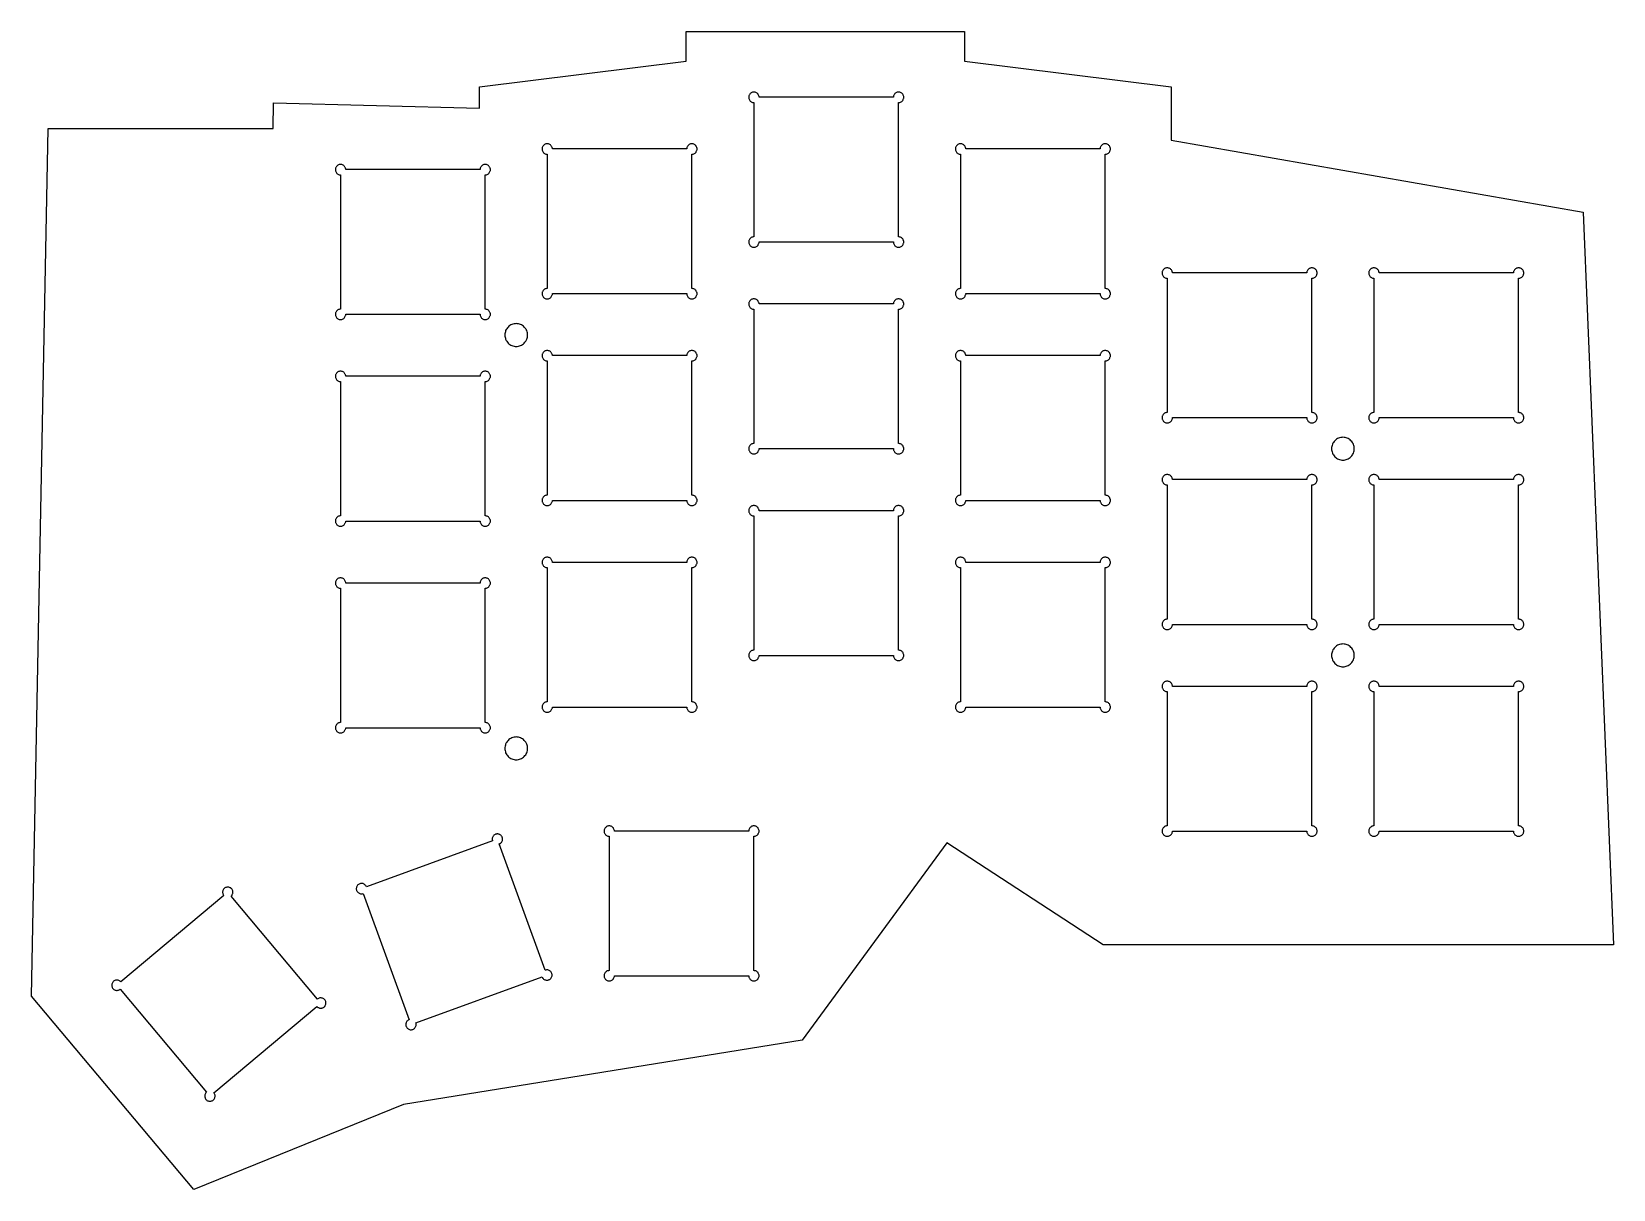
# Model space of a CAD drawing. Header units: millimetres. Extents: x -76 to 77, y -56 to 56.
import ezdxf

# ---------------------------------------------------------------- set-up
doc = ezdxf.new("R2010")
doc.units = ezdxf.units.MM

msp = doc.modelspace()

# ---------------------------------------------------------------- linework, layer by layer
for points in [[(-33.13, 48.21), (-33.13, 50.27), (-13.13, 52.77), (-13.13, 55.61), (13.82, 55.61), (13.82, 52.77), (33.82, 50.27), (33.82, 45.1), (73.69, 38.13), (76.6, -32.74), (27.24, -32.74), (12.11, -22.89), (-1.9, -41.98), (-40.46, -48.19), (-60.77, -56.41), (-76.46, -37.71), (-74.86, 46.24), (-53.09, 46.24), (-53.04, 48.71)], [(7.74, 35.65), (7.68, 35.69), (7.62, 35.72), (7.56, 35.74), (7.5, 35.75), (7.43, 35.76), (7.43, 48.76), (7.5, 48.76), (7.56, 48.77), (7.62, 48.8), (7.68, 48.82), (7.74, 48.86), (7.78, 48.9), (7.83, 48.95), (7.86, 49.01), (7.89, 49.07), (7.91, 49.13), (7.93, 49.19), (7.93, 49.26), (7.93, 49.32), (7.91, 49.39), (7.89, 49.45), (7.86, 49.51), (7.83, 49.56), (7.78, 49.61), (7.74, 49.65), (7.68, 49.69), (7.62, 49.72), (7.56, 49.74), (7.5, 49.75), (7.43, 49.76), (7.37, 49.75), (7.3, 49.74), (7.24, 49.72), (7.18, 49.69), (7.13, 49.65), (7.08, 49.61), (7.03, 49.56), (7, 49.51), (6.97, 49.45), (6.95, 49.39), (6.94, 49.32), (6.93, 49.26), (-6.07, 49.26), (-6.07, 49.32), (-6.09, 49.39), (-6.11, 49.45), (-6.14, 49.51), (-6.17, 49.56), (-6.22, 49.61), (-6.26, 49.65), (-6.32, 49.69), (-6.38, 49.72), (-6.44, 49.74), (-6.5, 49.75), (-6.57, 49.76), (-6.63, 49.75), (-6.7, 49.74), (-6.76, 49.72), (-6.82, 49.69), (-6.87, 49.65), (-6.92, 49.61), (-6.97, 49.56), (-7, 49.51), (-7.03, 49.45), (-7.05, 49.39), (-7.06, 49.32), (-7.07, 49.26), (-7.06, 49.19), (-7.05, 49.13), (-7.03, 49.07), (-7, 49.01), (-6.97, 48.95), (-6.92, 48.9), (-6.87, 48.86), (-6.82, 48.82), (-6.76, 48.8), (-6.7, 48.77), (-6.63, 48.76), (-6.57, 48.76), (-6.57, 35.76), (-6.63, 35.75), (-6.7, 35.74), (-6.76, 35.72), (-6.82, 35.69), (-6.87, 35.65), (-6.92, 35.61), (-6.97, 35.56), (-7, 35.51), (-7.03, 35.45), (-7.05, 35.39), (-7.06, 35.32), (-7.07, 35.26), (-7.06, 35.19), (-7.05, 35.13), (-7.03, 35.07), (-7, 35.01), (-6.97, 34.95), (-6.92, 34.9), (-6.87, 34.86), (-6.82, 34.82), (-6.76, 34.8), (-6.7, 34.77), (-6.63, 34.76), (-6.57, 34.76), (-6.5, 34.76), (-6.44, 34.77), (-6.38, 34.8), (-6.32, 34.82), (-6.26, 34.86), (-6.22, 34.9), (-6.17, 34.95), (-6.14, 35.01), (-6.11, 35.07), (-6.09, 35.13), (-6.07, 35.19), (-6.07, 35.26), (6.93, 35.26), (6.94, 35.19), (6.95, 35.13), (6.97, 35.07), (7, 35.01), (7.03, 34.95), (7.08, 34.9), (7.13, 34.86), (7.18, 34.82), (7.24, 34.8), (7.3, 34.77), (7.37, 34.76), (7.43, 34.76), (7.5, 34.76), (7.56, 34.77), (7.62, 34.8), (7.68, 34.82), (7.74, 34.86), (7.78, 34.9), (7.83, 34.95), (7.86, 35.01), (7.89, 35.07), (7.91, 35.13), (7.93, 35.19), (7.93, 35.26), (7.93, 35.32), (7.91, 35.39), (7.89, 35.45), (7.86, 35.51), (7.83, 35.56), (7.78, 35.61)], [(-12.32, 30.69), (-12.38, 30.72), (-12.44, 30.74), (-12.5, 30.75), (-12.57, 30.76), (-12.57, 43.76), (-12.5, 43.76), (-12.44, 43.77), (-12.38, 43.8), (-12.32, 43.82), (-12.26, 43.86), (-12.22, 43.9), (-12.17, 43.95), (-12.14, 44.01), (-12.11, 44.07), (-12.09, 44.13), (-12.07, 44.19), (-12.07, 44.26), (-12.07, 44.32), (-12.09, 44.39), (-12.11, 44.45), (-12.14, 44.51), (-12.17, 44.56), (-12.22, 44.61), (-12.26, 44.65), (-12.32, 44.69), (-12.38, 44.72), (-12.44, 44.74), (-12.5, 44.75), (-12.57, 44.76), (-12.63, 44.75), (-12.7, 44.74), (-12.76, 44.72), (-12.82, 44.69), (-12.87, 44.65), (-12.92, 44.61), (-12.97, 44.56), (-13, 44.51), (-13.03, 44.45), (-13.05, 44.39), (-13.06, 44.32), (-13.07, 44.26), (-26.07, 44.26), (-26.07, 44.32), (-26.09, 44.39), (-26.11, 44.45), (-26.14, 44.51), (-26.17, 44.56), (-26.22, 44.61), (-26.26, 44.65), (-26.32, 44.69), (-26.38, 44.72), (-26.44, 44.74), (-26.5, 44.75), (-26.57, 44.76), (-26.63, 44.75), (-26.7, 44.74), (-26.76, 44.72), (-26.82, 44.69), (-26.87, 44.65), (-26.92, 44.61), (-26.97, 44.56), (-27, 44.51), (-27.03, 44.45), (-27.05, 44.39), (-27.06, 44.32), (-27.07, 44.26), (-27.06, 44.19), (-27.05, 44.13), (-27.03, 44.07), (-27, 44.01), (-26.97, 43.95), (-26.92, 43.9), (-26.87, 43.86), (-26.82, 43.82), (-26.76, 43.8), (-26.7, 43.77), (-26.63, 43.76), (-26.57, 43.76), (-26.57, 30.76), (-26.63, 30.75), (-26.7, 30.74), (-26.76, 30.72), (-26.82, 30.69), (-26.87, 30.65), (-26.92, 30.61), (-26.97, 30.56), (-27, 30.51), (-27.03, 30.45), (-27.05, 30.39), (-27.06, 30.32), (-27.07, 30.26), (-27.06, 30.19), (-27.05, 30.13), (-27.03, 30.07), (-27, 30.01), (-26.97, 29.95), (-26.92, 29.9), (-26.87, 29.86), (-26.82, 29.82), (-26.76, 29.8), (-26.7, 29.77), (-26.63, 29.76), (-26.57, 29.76), (-26.5, 29.76), (-26.44, 29.77), (-26.38, 29.8), (-26.32, 29.82), (-26.26, 29.86), (-26.22, 29.9), (-26.17, 29.95), (-26.14, 30.01), (-26.11, 30.07), (-26.09, 30.13), (-26.07, 30.19), (-26.07, 30.26), (-13.07, 30.26), (-13.06, 30.19), (-13.05, 30.13), (-13.03, 30.07), (-13, 30.01), (-12.97, 29.95), (-12.92, 29.9), (-12.87, 29.86), (-12.82, 29.82), (-12.76, 29.8), (-12.7, 29.77), (-12.63, 29.76), (-12.57, 29.76), (-12.5, 29.76), (-12.44, 29.77), (-12.38, 29.8), (-12.32, 29.82), (-12.26, 29.86), (-12.22, 29.9), (-12.17, 29.95), (-12.14, 30.01), (-12.11, 30.07), (-12.09, 30.13), (-12.07, 30.19), (-12.07, 30.26), (-12.07, 30.32), (-12.09, 30.39), (-12.11, 30.45), (-12.14, 30.51), (-12.17, 30.56), (-12.22, 30.61), (-12.26, 30.65)], [(27.74, 30.65), (27.68, 30.69), (27.62, 30.72), (27.56, 30.74), (27.5, 30.75), (27.43, 30.76), (27.43, 43.76), (27.5, 43.76), (27.56, 43.77), (27.62, 43.8), (27.68, 43.82), (27.74, 43.86), (27.78, 43.9), (27.83, 43.95), (27.86, 44.01), (27.89, 44.07), (27.91, 44.13), (27.93, 44.19), (27.93, 44.26), (27.93, 44.32), (27.91, 44.39), (27.89, 44.45), (27.86, 44.51), (27.83, 44.56), (27.78, 44.61), (27.74, 44.65), (27.68, 44.69), (27.62, 44.72), (27.56, 44.74), (27.5, 44.75), (27.43, 44.76), (27.37, 44.75), (27.3, 44.74), (27.24, 44.72), (27.18, 44.69), (27.13, 44.65), (27.08, 44.61), (27.03, 44.56), (27, 44.51), (26.97, 44.45), (26.95, 44.39), (26.94, 44.32), (26.93, 44.26), (13.93, 44.26), (13.93, 44.32), (13.91, 44.39), (13.89, 44.45), (13.86, 44.51), (13.83, 44.56), (13.78, 44.61), (13.74, 44.65), (13.68, 44.69), (13.62, 44.72), (13.56, 44.74), (13.5, 44.75), (13.43, 44.76), (13.37, 44.75), (13.3, 44.74), (13.24, 44.72), (13.18, 44.69), (13.13, 44.65), (13.08, 44.61), (13.03, 44.56), (13, 44.51), (12.97, 44.45), (12.95, 44.39), (12.94, 44.32), (12.93, 44.26), (12.94, 44.19), (12.95, 44.13), (12.97, 44.07), (13, 44.01), (13.03, 43.95), (13.08, 43.9), (13.13, 43.86), (13.18, 43.82), (13.24, 43.8), (13.3, 43.77), (13.37, 43.76), (13.43, 43.76), (13.43, 30.76), (13.37, 30.75), (13.3, 30.74), (13.24, 30.72), (13.18, 30.69), (13.13, 30.65), (13.08, 30.61), (13.03, 30.56), (13, 30.51), (12.97, 30.45), (12.95, 30.39), (12.94, 30.32), (12.93, 30.26), (12.94, 30.19), (12.95, 30.13), (12.97, 30.07), (13, 30.01), (13.03, 29.95), (13.08, 29.9), (13.13, 29.86), (13.18, 29.82), (13.24, 29.8), (13.3, 29.77), (13.37, 29.76), (13.43, 29.76), (13.5, 29.76), (13.56, 29.77), (13.62, 29.8), (13.68, 29.82), (13.74, 29.86), (13.78, 29.9), (13.83, 29.95), (13.86, 30.01), (13.89, 30.07), (13.91, 30.13), (13.93, 30.19), (13.93, 30.26), (26.93, 30.26), (26.94, 30.19), (26.95, 30.13), (26.97, 30.07), (27, 30.01), (27.03, 29.95), (27.08, 29.9), (27.13, 29.86), (27.18, 29.82), (27.24, 29.8), (27.3, 29.77), (27.37, 29.76), (27.43, 29.76), (27.5, 29.76), (27.56, 29.77), (27.62, 29.8), (27.68, 29.82), (27.74, 29.86), (27.78, 29.9), (27.83, 29.95), (27.86, 30.01), (27.89, 30.07), (27.91, 30.13), (27.93, 30.19), (27.93, 30.26), (27.93, 30.32), (27.91, 30.39), (27.89, 30.45), (27.86, 30.51), (27.83, 30.56), (27.78, 30.61)], [(-32.26, 28.65), (-32.32, 28.69), (-32.38, 28.72), (-32.44, 28.74), (-32.5, 28.75), (-32.57, 28.76), (-32.57, 41.76), (-32.5, 41.76), (-32.44, 41.77), (-32.38, 41.8), (-32.32, 41.82), (-32.26, 41.86), (-32.22, 41.9), (-32.17, 41.95), (-32.14, 42.01), (-32.11, 42.07), (-32.09, 42.13), (-32.07, 42.19), (-32.07, 42.26), (-32.07, 42.32), (-32.09, 42.39), (-32.11, 42.45), (-32.14, 42.51), (-32.17, 42.56), (-32.22, 42.61), (-32.26, 42.65), (-32.32, 42.69), (-32.38, 42.72), (-32.44, 42.74), (-32.5, 42.75), (-32.57, 42.76), (-32.63, 42.75), (-32.7, 42.74), (-32.76, 42.72), (-32.82, 42.69), (-32.87, 42.65), (-32.92, 42.61), (-32.97, 42.56), (-33, 42.51), (-33.03, 42.45), (-33.05, 42.39), (-33.06, 42.32), (-33.07, 42.26), (-46.07, 42.26), (-46.07, 42.32), (-46.09, 42.39), (-46.11, 42.45), (-46.14, 42.51), (-46.17, 42.56), (-46.22, 42.61), (-46.26, 42.65), (-46.32, 42.69), (-46.38, 42.72), (-46.44, 42.74), (-46.5, 42.75), (-46.57, 42.76), (-46.63, 42.75), (-46.7, 42.74), (-46.76, 42.72), (-46.82, 42.69), (-46.87, 42.65), (-46.92, 42.61), (-46.97, 42.56), (-47, 42.51), (-47.03, 42.45), (-47.05, 42.39), (-47.06, 42.32), (-47.07, 42.26), (-47.06, 42.19), (-47.05, 42.13), (-47.03, 42.07), (-47, 42.01), (-46.97, 41.95), (-46.92, 41.9), (-46.87, 41.86), (-46.82, 41.82), (-46.76, 41.8), (-46.7, 41.77), (-46.63, 41.76), (-46.57, 41.76), (-46.57, 28.76), (-46.63, 28.75), (-46.7, 28.74), (-46.76, 28.72), (-46.82, 28.69), (-46.87, 28.65), (-46.92, 28.61), (-46.97, 28.56), (-47, 28.51), (-47.03, 28.45), (-47.05, 28.39), (-47.06, 28.32), (-47.07, 28.26), (-47.06, 28.19), (-47.05, 28.13), (-47.03, 28.07), (-47, 28.01), (-46.97, 27.95), (-46.92, 27.9), (-46.87, 27.86), (-46.82, 27.82), (-46.76, 27.8), (-46.7, 27.77), (-46.63, 27.76), (-46.57, 27.76), (-46.5, 27.76), (-46.44, 27.77), (-46.38, 27.8), (-46.32, 27.82), (-46.26, 27.86), (-46.22, 27.9), (-46.17, 27.95), (-46.14, 28.01), (-46.11, 28.07), (-46.09, 28.13), (-46.07, 28.19), (-46.07, 28.26), (-33.07, 28.26), (-33.06, 28.19), (-33.05, 28.13), (-33.03, 28.07), (-33, 28.01), (-32.97, 27.95), (-32.92, 27.9), (-32.87, 27.86), (-32.82, 27.82), (-32.76, 27.8), (-32.7, 27.77), (-32.63, 27.76), (-32.57, 27.76), (-32.5, 27.76), (-32.44, 27.77), (-32.38, 27.8), (-32.32, 27.82), (-32.26, 27.86), (-32.22, 27.9), (-32.17, 27.95), (-32.14, 28.01), (-32.11, 28.07), (-32.09, 28.13), (-32.07, 28.19), (-32.07, 28.26), (-32.07, 28.32), (-32.09, 28.39), (-32.11, 28.45), (-32.14, 28.51), (-32.17, 28.56), (-32.22, 28.61)], [(47.74, 18.65), (47.68, 18.69), (47.62, 18.72), (47.56, 18.74), (47.5, 18.75), (47.43, 18.76), (47.43, 31.76), (47.5, 31.76), (47.56, 31.77), (47.62, 31.8), (47.68, 31.82), (47.74, 31.86), (47.78, 31.9), (47.83, 31.95), (47.86, 32.01), (47.89, 32.07), (47.91, 32.13), (47.93, 32.19), (47.93, 32.26), (47.93, 32.32), (47.91, 32.39), (47.89, 32.45), (47.86, 32.51), (47.83, 32.56), (47.78, 32.61), (47.74, 32.65), (47.68, 32.69), (47.62, 32.72), (47.56, 32.74), (47.5, 32.75), (47.43, 32.76), (47.37, 32.75), (47.3, 32.74), (47.24, 32.72), (47.18, 32.69), (47.13, 32.65), (47.08, 32.61), (47.03, 32.56), (47, 32.51), (46.97, 32.45), (46.95, 32.39), (46.94, 32.32), (46.93, 32.26), (33.93, 32.26), (33.93, 32.32), (33.91, 32.39), (33.89, 32.45), (33.86, 32.51), (33.83, 32.56), (33.78, 32.61), (33.74, 32.65), (33.68, 32.69), (33.62, 32.72), (33.56, 32.74), (33.5, 32.75), (33.43, 32.76), (33.37, 32.75), (33.3, 32.74), (33.24, 32.72), (33.18, 32.69), (33.13, 32.65), (33.08, 32.61), (33.03, 32.56), (33, 32.51), (32.97, 32.45), (32.95, 32.39), (32.94, 32.32), (32.93, 32.26), (32.94, 32.19), (32.95, 32.13), (32.97, 32.07), (33, 32.01), (33.03, 31.95), (33.08, 31.9), (33.13, 31.86), (33.18, 31.82), (33.24, 31.8), (33.3, 31.77), (33.37, 31.76), (33.43, 31.76), (33.43, 18.76), (33.37, 18.75), (33.3, 18.74), (33.24, 18.72), (33.18, 18.69), (33.13, 18.65), (33.08, 18.61), (33.03, 18.56), (33, 18.51), (32.97, 18.45), (32.95, 18.39), (32.94, 18.32), (32.93, 18.26), (32.94, 18.19), (32.95, 18.13), (32.97, 18.07), (33, 18.01), (33.03, 17.95), (33.08, 17.9), (33.13, 17.86), (33.18, 17.82), (33.24, 17.8), (33.3, 17.77), (33.37, 17.76), (33.43, 17.76), (33.5, 17.76), (33.56, 17.77), (33.62, 17.8), (33.68, 17.82), (33.74, 17.86), (33.78, 17.9), (33.83, 17.95), (33.86, 18.01), (33.89, 18.07), (33.91, 18.13), (33.93, 18.19), (33.93, 18.26), (46.93, 18.26), (46.94, 18.19), (46.95, 18.13), (46.97, 18.07), (47, 18.01), (47.03, 17.95), (47.08, 17.9), (47.13, 17.86), (47.18, 17.82), (47.24, 17.8), (47.3, 17.77), (47.37, 17.76), (47.43, 17.76), (47.5, 17.76), (47.56, 17.77), (47.62, 17.8), (47.68, 17.82), (47.74, 17.86), (47.78, 17.9), (47.83, 17.95), (47.86, 18.01), (47.89, 18.07), (47.91, 18.13), (47.93, 18.19), (47.93, 18.26), (47.93, 18.32), (47.91, 18.39), (47.89, 18.45), (47.86, 18.51), (47.83, 18.56), (47.78, 18.61)], [(67.68, 18.69), (67.62, 18.72), (67.56, 18.74), (67.5, 18.75), (67.43, 18.76), (67.43, 31.76), (67.5, 31.76), (67.56, 31.77), (67.62, 31.8), (67.68, 31.82), (67.74, 31.86), (67.78, 31.9), (67.83, 31.95), (67.86, 32.01), (67.89, 32.07), (67.91, 32.13), (67.93, 32.19), (67.93, 32.26), (67.93, 32.32), (67.91, 32.39), (67.89, 32.45), (67.86, 32.51), (67.83, 32.56), (67.78, 32.61), (67.74, 32.65), (67.68, 32.69), (67.62, 32.72), (67.56, 32.74), (67.5, 32.75), (67.43, 32.76), (67.37, 32.75), (67.3, 32.74), (67.24, 32.72), (67.18, 32.69), (67.13, 32.65), (67.08, 32.61), (67.03, 32.56), (67, 32.51), (66.97, 32.45), (66.95, 32.39), (66.94, 32.32), (66.93, 32.26), (53.93, 32.26), (53.93, 32.32), (53.91, 32.39), (53.89, 32.45), (53.86, 32.51), (53.83, 32.56), (53.78, 32.61), (53.74, 32.65), (53.68, 32.69), (53.62, 32.72), (53.56, 32.74), (53.5, 32.75), (53.43, 32.76), (53.37, 32.75), (53.3, 32.74), (53.24, 32.72), (53.18, 32.69), (53.13, 32.65), (53.08, 32.61), (53.03, 32.56), (53, 32.51), (52.97, 32.45), (52.95, 32.39), (52.94, 32.32), (52.93, 32.26), (52.94, 32.19), (52.95, 32.13), (52.97, 32.07), (53, 32.01), (53.03, 31.95), (53.08, 31.9), (53.13, 31.86), (53.18, 31.82), (53.24, 31.8), (53.3, 31.77), (53.37, 31.76), (53.43, 31.76), (53.43, 18.76), (53.37, 18.75), (53.3, 18.74), (53.24, 18.72), (53.18, 18.69), (53.13, 18.65), (53.08, 18.61), (53.03, 18.56), (53, 18.51), (52.97, 18.45), (52.95, 18.39), (52.94, 18.32), (52.93, 18.26), (52.94, 18.19), (52.95, 18.13), (52.97, 18.07), (53, 18.01), (53.03, 17.95), (53.08, 17.9), (53.13, 17.86), (53.18, 17.82), (53.24, 17.8), (53.3, 17.77), (53.37, 17.76), (53.43, 17.76), (53.5, 17.76), (53.56, 17.77), (53.62, 17.8), (53.68, 17.82), (53.74, 17.86), (53.78, 17.9), (53.83, 17.95), (53.86, 18.01), (53.89, 18.07), (53.91, 18.13), (53.93, 18.19), (53.93, 18.26), (66.93, 18.26), (66.94, 18.19), (66.95, 18.13), (66.97, 18.07), (67, 18.01), (67.03, 17.95), (67.08, 17.9), (67.13, 17.86), (67.18, 17.82), (67.24, 17.8), (67.3, 17.77), (67.37, 17.76), (67.43, 17.76), (67.5, 17.76), (67.56, 17.77), (67.62, 17.8), (67.68, 17.82), (67.74, 17.86), (67.78, 17.9), (67.83, 17.95), (67.86, 18.01), (67.89, 18.07), (67.91, 18.13), (67.93, 18.19), (67.93, 18.26), (67.93, 18.32), (67.91, 18.39), (67.89, 18.45), (67.86, 18.51), (67.83, 18.56), (67.78, 18.61), (67.74, 18.65)], [(7.74, 15.65), (7.68, 15.69), (7.62, 15.72), (7.56, 15.74), (7.5, 15.75), (7.43, 15.76), (7.43, 28.76), (7.5, 28.76), (7.56, 28.77), (7.62, 28.8), (7.68, 28.82), (7.74, 28.86), (7.78, 28.9), (7.83, 28.95), (7.86, 29.01), (7.89, 29.07), (7.91, 29.13), (7.93, 29.19), (7.93, 29.26), (7.93, 29.32), (7.91, 29.39), (7.89, 29.45), (7.86, 29.51), (7.83, 29.56), (7.78, 29.61), (7.74, 29.65), (7.68, 29.69), (7.62, 29.72), (7.56, 29.74), (7.5, 29.75), (7.43, 29.76), (7.37, 29.75), (7.3, 29.74), (7.24, 29.72), (7.18, 29.69), (7.13, 29.65), (7.08, 29.61), (7.03, 29.56), (7, 29.51), (6.97, 29.45), (6.95, 29.39), (6.94, 29.32), (6.93, 29.26), (-6.07, 29.26), (-6.07, 29.32), (-6.09, 29.39), (-6.11, 29.45), (-6.14, 29.51), (-6.17, 29.56), (-6.22, 29.61), (-6.26, 29.65), (-6.32, 29.69), (-6.38, 29.72), (-6.44, 29.74), (-6.5, 29.75), (-6.57, 29.76), (-6.63, 29.75), (-6.7, 29.74), (-6.76, 29.72), (-6.82, 29.69), (-6.87, 29.65), (-6.92, 29.61), (-6.97, 29.56), (-7, 29.51), (-7.03, 29.45), (-7.05, 29.39), (-7.06, 29.32), (-7.07, 29.26), (-7.06, 29.19), (-7.05, 29.13), (-7.03, 29.07), (-7, 29.01), (-6.97, 28.95), (-6.92, 28.9), (-6.87, 28.86), (-6.82, 28.82), (-6.76, 28.8), (-6.7, 28.77), (-6.63, 28.76), (-6.57, 28.76), (-6.57, 15.76), (-6.63, 15.75), (-6.7, 15.74), (-6.76, 15.72), (-6.82, 15.69), (-6.87, 15.65), (-6.92, 15.61), (-6.97, 15.56), (-7, 15.51), (-7.03, 15.45), (-7.05, 15.39), (-7.06, 15.32), (-7.07, 15.26), (-7.06, 15.19), (-7.05, 15.13), (-7.03, 15.07), (-7, 15.01), (-6.97, 14.95), (-6.92, 14.9), (-6.87, 14.86), (-6.82, 14.82), (-6.76, 14.8), (-6.7, 14.77), (-6.63, 14.76), (-6.57, 14.76), (-6.5, 14.76), (-6.44, 14.77), (-6.38, 14.8), (-6.32, 14.82), (-6.26, 14.86), (-6.22, 14.9), (-6.17, 14.95), (-6.14, 15.01), (-6.11, 15.07), (-6.09, 15.13), (-6.07, 15.19), (-6.07, 15.26), (6.93, 15.26), (6.94, 15.19), (6.95, 15.13), (6.97, 15.07), (7, 15.01), (7.03, 14.95), (7.08, 14.9), (7.13, 14.86), (7.18, 14.82), (7.24, 14.8), (7.3, 14.77), (7.37, 14.76), (7.43, 14.76), (7.5, 14.76), (7.56, 14.77), (7.62, 14.8), (7.68, 14.82), (7.74, 14.86), (7.78, 14.9), (7.83, 14.95), (7.86, 15.01), (7.89, 15.07), (7.91, 15.13), (7.93, 15.19), (7.93, 15.26), (7.93, 15.32), (7.91, 15.39), (7.89, 15.45), (7.86, 15.51), (7.83, 15.56), (7.78, 15.61)], [(-28.47, 26.26), (-28.47, 26.36), (-28.49, 26.47), (-28.52, 26.58), (-28.55, 26.68), (-28.6, 26.78), (-28.65, 26.87), (-28.72, 26.95), (-28.79, 27.03), (-28.87, 27.11), (-28.96, 27.17), (-29.05, 27.23), (-29.15, 27.27), (-29.25, 27.31), (-29.35, 27.34), (-29.46, 27.35), (-29.57, 27.36), (-29.68, 27.35), (-29.78, 27.34), (-29.89, 27.31), (-29.99, 27.27), (-30.09, 27.23), (-30.18, 27.17), (-30.27, 27.11), (-30.35, 27.03), (-30.42, 26.95), (-30.48, 26.87), (-30.54, 26.78), (-30.59, 26.68), (-30.62, 26.58), (-30.65, 26.47), (-30.66, 26.36), (-30.67, 26.26), (-30.66, 26.15), (-30.65, 26.04), (-30.62, 25.94), (-30.59, 25.84), (-30.54, 25.74), (-30.48, 25.65), (-30.42, 25.56), (-30.35, 25.48), (-30.27, 25.41), (-30.18, 25.34), (-30.09, 25.29), (-29.99, 25.24), (-29.89, 25.2), (-29.78, 25.18), (-29.68, 25.16), (-29.57, 25.16), (-29.46, 25.16), (-29.35, 25.18), (-29.25, 25.2), (-29.15, 25.24), (-29.05, 25.29), (-28.96, 25.34), (-28.87, 25.41), (-28.79, 25.48), (-28.72, 25.56), (-28.65, 25.65), (-28.6, 25.74), (-28.55, 25.84), (-28.52, 25.94), (-28.49, 26.04), (-28.47, 26.15)], [(-12.32, 10.69), (-12.38, 10.72), (-12.44, 10.74), (-12.5, 10.75), (-12.57, 10.76), (-12.57, 23.76), (-12.5, 23.76), (-12.44, 23.77), (-12.38, 23.8), (-12.32, 23.82), (-12.26, 23.86), (-12.22, 23.9), (-12.17, 23.95), (-12.14, 24.01), (-12.11, 24.07), (-12.09, 24.13), (-12.07, 24.19), (-12.07, 24.26), (-12.07, 24.32), (-12.09, 24.39), (-12.11, 24.45), (-12.14, 24.51), (-12.17, 24.56), (-12.22, 24.61), (-12.26, 24.65), (-12.32, 24.69), (-12.38, 24.72), (-12.44, 24.74), (-12.5, 24.75), (-12.57, 24.76), (-12.63, 24.75), (-12.7, 24.74), (-12.76, 24.72), (-12.82, 24.69), (-12.87, 24.65), (-12.92, 24.61), (-12.97, 24.56), (-13, 24.51), (-13.03, 24.45), (-13.05, 24.39), (-13.06, 24.32), (-13.07, 24.26), (-26.07, 24.26), (-26.07, 24.32), (-26.09, 24.39), (-26.11, 24.45), (-26.14, 24.51), (-26.17, 24.56), (-26.22, 24.61), (-26.26, 24.65), (-26.32, 24.69), (-26.38, 24.72), (-26.44, 24.74), (-26.5, 24.75), (-26.57, 24.76), (-26.63, 24.75), (-26.7, 24.74), (-26.76, 24.72), (-26.82, 24.69), (-26.87, 24.65), (-26.92, 24.61), (-26.97, 24.56), (-27, 24.51), (-27.03, 24.45), (-27.05, 24.39), (-27.06, 24.32), (-27.07, 24.26), (-27.06, 24.19), (-27.05, 24.13), (-27.03, 24.07), (-27, 24.01), (-26.97, 23.95), (-26.92, 23.9), (-26.87, 23.86), (-26.82, 23.82), (-26.76, 23.8), (-26.7, 23.77), (-26.63, 23.76), (-26.57, 23.76), (-26.57, 10.76), (-26.63, 10.75), (-26.7, 10.74), (-26.76, 10.72), (-26.82, 10.69), (-26.87, 10.65), (-26.92, 10.61), (-26.97, 10.56), (-27, 10.51), (-27.03, 10.45), (-27.05, 10.39), (-27.06, 10.32), (-27.07, 10.26), (-27.06, 10.19), (-27.05, 10.13), (-27.03, 10.07), (-27, 10.01), (-26.97, 9.95), (-26.92, 9.9), (-26.87, 9.86), (-26.82, 9.82), (-26.76, 9.8), (-26.7, 9.77), (-26.63, 9.76), (-26.57, 9.76), (-26.5, 9.76), (-26.44, 9.77), (-26.38, 9.8), (-26.32, 9.82), (-26.26, 9.86), (-26.22, 9.9), (-26.17, 9.95), (-26.14, 10.01), (-26.11, 10.07), (-26.09, 10.13), (-26.07, 10.19), (-26.07, 10.26), (-13.07, 10.26), (-13.06, 10.19), (-13.05, 10.13), (-13.03, 10.07), (-13, 10.01), (-12.97, 9.95), (-12.92, 9.9), (-12.87, 9.86), (-12.82, 9.82), (-12.76, 9.8), (-12.7, 9.77), (-12.63, 9.76), (-12.57, 9.76), (-12.5, 9.76), (-12.44, 9.77), (-12.38, 9.8), (-12.32, 9.82), (-12.26, 9.86), (-12.22, 9.9), (-12.17, 9.95), (-12.14, 10.01), (-12.11, 10.07), (-12.09, 10.13), (-12.07, 10.19), (-12.07, 10.26), (-12.07, 10.32), (-12.09, 10.39), (-12.11, 10.45), (-12.14, 10.51), (-12.17, 10.56), (-12.22, 10.61), (-12.26, 10.65)], [(27.74, 10.65), (27.68, 10.69), (27.62, 10.72), (27.56, 10.74), (27.5, 10.75), (27.43, 10.76), (27.43, 23.76), (27.5, 23.76), (27.56, 23.77), (27.62, 23.8), (27.68, 23.82), (27.74, 23.86), (27.78, 23.9), (27.83, 23.95), (27.86, 24.01), (27.89, 24.07), (27.91, 24.13), (27.93, 24.19), (27.93, 24.26), (27.93, 24.32), (27.91, 24.39), (27.89, 24.45), (27.86, 24.51), (27.83, 24.56), (27.78, 24.61), (27.74, 24.65), (27.68, 24.69), (27.62, 24.72), (27.56, 24.74), (27.5, 24.75), (27.43, 24.76), (27.37, 24.75), (27.3, 24.74), (27.24, 24.72), (27.18, 24.69), (27.13, 24.65), (27.08, 24.61), (27.03, 24.56), (27, 24.51), (26.97, 24.45), (26.95, 24.39), (26.94, 24.32), (26.93, 24.26), (13.93, 24.26), (13.93, 24.32), (13.91, 24.39), (13.89, 24.45), (13.86, 24.51), (13.83, 24.56), (13.78, 24.61), (13.74, 24.65), (13.68, 24.69), (13.62, 24.72), (13.56, 24.74), (13.5, 24.75), (13.43, 24.76), (13.37, 24.75), (13.3, 24.74), (13.24, 24.72), (13.18, 24.69), (13.13, 24.65), (13.08, 24.61), (13.03, 24.56), (13, 24.51), (12.97, 24.45), (12.95, 24.39), (12.94, 24.32), (12.93, 24.26), (12.94, 24.19), (12.95, 24.13), (12.97, 24.07), (13, 24.01), (13.03, 23.95), (13.08, 23.9), (13.13, 23.86), (13.18, 23.82), (13.24, 23.8), (13.3, 23.77), (13.37, 23.76), (13.43, 23.76), (13.43, 10.76), (13.37, 10.75), (13.3, 10.74), (13.24, 10.72), (13.18, 10.69), (13.13, 10.65), (13.08, 10.61), (13.03, 10.56), (13, 10.51), (12.97, 10.45), (12.95, 10.39), (12.94, 10.32), (12.93, 10.26), (12.94, 10.19), (12.95, 10.13), (12.97, 10.07), (13, 10.01), (13.03, 9.95), (13.08, 9.9), (13.13, 9.86), (13.18, 9.82), (13.24, 9.8), (13.3, 9.77), (13.37, 9.76), (13.43, 9.76), (13.5, 9.76), (13.56, 9.77), (13.62, 9.8), (13.68, 9.82), (13.74, 9.86), (13.78, 9.9), (13.83, 9.95), (13.86, 10.01), (13.89, 10.07), (13.91, 10.13), (13.93, 10.19), (13.93, 10.26), (26.93, 10.26), (26.94, 10.19), (26.95, 10.13), (26.97, 10.07), (27, 10.01), (27.03, 9.95), (27.08, 9.9), (27.13, 9.86), (27.18, 9.82), (27.24, 9.8), (27.3, 9.77), (27.37, 9.76), (27.43, 9.76), (27.5, 9.76), (27.56, 9.77), (27.62, 9.8), (27.68, 9.82), (27.74, 9.86), (27.78, 9.9), (27.83, 9.95), (27.86, 10.01), (27.89, 10.07), (27.91, 10.13), (27.93, 10.19), (27.93, 10.26), (27.93, 10.32), (27.91, 10.39), (27.89, 10.45), (27.86, 10.51), (27.83, 10.56), (27.78, 10.61)], [(-32.32, 8.69), (-32.38, 8.72), (-32.44, 8.74), (-32.5, 8.75), (-32.57, 8.76), (-32.57, 21.76), (-32.5, 21.76), (-32.44, 21.77), (-32.38, 21.8), (-32.32, 21.82), (-32.26, 21.86), (-32.22, 21.9), (-32.17, 21.95), (-32.14, 22.01), (-32.11, 22.07), (-32.09, 22.13), (-32.07, 22.19), (-32.07, 22.26), (-32.07, 22.32), (-32.09, 22.39), (-32.11, 22.45), (-32.14, 22.51), (-32.17, 22.56), (-32.22, 22.61), (-32.26, 22.65), (-32.32, 22.69), (-32.38, 22.72), (-32.44, 22.74), (-32.5, 22.75), (-32.57, 22.76), (-32.63, 22.75), (-32.7, 22.74), (-32.76, 22.72), (-32.82, 22.69), (-32.87, 22.65), (-32.92, 22.61), (-32.97, 22.56), (-33, 22.51), (-33.03, 22.45), (-33.05, 22.39), (-33.06, 22.32), (-33.07, 22.26), (-46.07, 22.26), (-46.07, 22.32), (-46.09, 22.39), (-46.11, 22.45), (-46.14, 22.51), (-46.17, 22.56), (-46.22, 22.61), (-46.26, 22.65), (-46.32, 22.69), (-46.38, 22.72), (-46.44, 22.74), (-46.5, 22.75), (-46.57, 22.76), (-46.63, 22.75), (-46.7, 22.74), (-46.76, 22.72), (-46.82, 22.69), (-46.87, 22.65), (-46.92, 22.61), (-46.97, 22.56), (-47, 22.51), (-47.03, 22.45), (-47.05, 22.39), (-47.06, 22.32), (-47.07, 22.26), (-47.06, 22.19), (-47.05, 22.13), (-47.03, 22.07), (-47, 22.01), (-46.97, 21.95), (-46.92, 21.9), (-46.87, 21.86), (-46.82, 21.82), (-46.76, 21.8), (-46.7, 21.77), (-46.63, 21.76), (-46.57, 21.76), (-46.57, 8.76), (-46.63, 8.75), (-46.7, 8.74), (-46.76, 8.72), (-46.82, 8.69), (-46.87, 8.65), (-46.92, 8.61), (-46.97, 8.56), (-47, 8.51), (-47.03, 8.45), (-47.05, 8.39), (-47.06, 8.32), (-47.07, 8.26), (-47.06, 8.19), (-47.05, 8.13), (-47.03, 8.07), (-47, 8.01), (-46.97, 7.95), (-46.92, 7.9), (-46.87, 7.86), (-46.82, 7.82), (-46.76, 7.8), (-46.7, 7.77), (-46.63, 7.76), (-46.57, 7.76), (-46.5, 7.76), (-46.44, 7.77), (-46.38, 7.8), (-46.32, 7.82), (-46.26, 7.86), (-46.22, 7.9), (-46.17, 7.95), (-46.14, 8.01), (-46.11, 8.07), (-46.09, 8.13), (-46.07, 8.19), (-46.07, 8.26), (-33.07, 8.26), (-33.06, 8.19), (-33.05, 8.13), (-33.03, 8.07), (-33, 8.01), (-32.97, 7.95), (-32.92, 7.9), (-32.87, 7.86), (-32.82, 7.82), (-32.76, 7.8), (-32.7, 7.77), (-32.63, 7.76), (-32.57, 7.76), (-32.5, 7.76), (-32.44, 7.77), (-32.38, 7.8), (-32.32, 7.82), (-32.26, 7.86), (-32.22, 7.9), (-32.17, 7.95), (-32.14, 8.01), (-32.11, 8.07), (-32.09, 8.13), (-32.07, 8.19), (-32.07, 8.26), (-32.07, 8.32), (-32.09, 8.39), (-32.11, 8.45), (-32.14, 8.51), (-32.17, 8.56), (-32.22, 8.61), (-32.26, 8.65)], [(51.53, 15.26), (51.53, 15.36), (51.51, 15.47), (51.48, 15.58), (51.45, 15.68), (51.4, 15.78), (51.35, 15.87), (51.28, 15.95), (51.21, 16.03), (51.13, 16.11), (51.04, 16.17), (50.95, 16.23), (50.85, 16.27), (50.75, 16.31), (50.65, 16.34), (50.54, 16.35), (50.43, 16.36), (50.32, 16.35), (50.22, 16.34), (50.11, 16.31), (50.01, 16.27), (49.91, 16.23), (49.82, 16.17), (49.73, 16.11), (49.65, 16.03), (49.58, 15.95), (49.52, 15.87), (49.46, 15.78), (49.41, 15.68), (49.38, 15.58), (49.35, 15.47), (49.34, 15.36), (49.33, 15.26), (49.34, 15.15), (49.35, 15.04), (49.38, 14.94), (49.41, 14.84), (49.46, 14.74), (49.52, 14.65), (49.58, 14.56), (49.65, 14.48), (49.73, 14.41), (49.82, 14.34), (49.91, 14.29), (50.01, 14.24), (50.11, 14.2), (50.22, 14.18), (50.32, 14.16), (50.43, 14.16), (50.54, 14.16), (50.65, 14.18), (50.75, 14.2), (50.85, 14.24), (50.95, 14.29), (51.04, 14.34), (51.13, 14.41), (51.21, 14.48), (51.28, 14.56), (51.35, 14.65), (51.4, 14.74), (51.45, 14.84), (51.48, 14.94), (51.51, 15.04), (51.53, 15.15)], [(47.74, -1.35), (47.68, -1.31), (47.62, -1.28), (47.56, -1.26), (47.5, -1.25), (47.43, -1.24), (47.43, 11.76), (47.5, 11.76), (47.56, 11.77), (47.62, 11.8), (47.68, 11.82), (47.74, 11.86), (47.78, 11.9), (47.83, 11.95), (47.86, 12.01), (47.89, 12.07), (47.91, 12.13), (47.93, 12.19), (47.93, 12.26), (47.93, 12.32), (47.91, 12.39), (47.89, 12.45), (47.86, 12.51), (47.83, 12.56), (47.78, 12.61), (47.74, 12.65), (47.68, 12.69), (47.62, 12.72), (47.56, 12.74), (47.5, 12.75), (47.43, 12.76), (47.37, 12.75), (47.3, 12.74), (47.24, 12.72), (47.18, 12.69), (47.13, 12.65), (47.08, 12.61), (47.03, 12.56), (47, 12.51), (46.97, 12.45), (46.95, 12.39), (46.94, 12.32), (46.93, 12.26), (33.93, 12.26), (33.93, 12.32), (33.91, 12.39), (33.89, 12.45), (33.86, 12.51), (33.83, 12.56), (33.78, 12.61), (33.74, 12.65), (33.68, 12.69), (33.62, 12.72), (33.56, 12.74), (33.5, 12.75), (33.43, 12.76), (33.37, 12.75), (33.3, 12.74), (33.24, 12.72), (33.18, 12.69), (33.13, 12.65), (33.08, 12.61), (33.03, 12.56), (33, 12.51), (32.97, 12.45), (32.95, 12.39), (32.94, 12.32), (32.93, 12.26), (32.94, 12.19), (32.95, 12.13), (32.97, 12.07), (33, 12.01), (33.03, 11.95), (33.08, 11.9), (33.13, 11.86), (33.18, 11.82), (33.24, 11.8), (33.3, 11.77), (33.37, 11.76), (33.43, 11.76), (33.43, -1.24), (33.37, -1.25), (33.3, -1.26), (33.24, -1.28), (33.18, -1.31), (33.13, -1.35), (33.08, -1.39), (33.03, -1.44), (33, -1.49), (32.97, -1.55), (32.95, -1.61), (32.94, -1.68), (32.93, -1.74), (32.94, -1.81), (32.95, -1.87), (32.97, -1.93), (33, -1.99), (33.03, -2.05), (33.08, -2.1), (33.13, -2.14), (33.18, -2.18), (33.24, -2.2), (33.3, -2.23), (33.37, -2.24), (33.43, -2.24), (33.5, -2.24), (33.56, -2.23), (33.62, -2.2), (33.68, -2.18), (33.74, -2.14), (33.78, -2.1), (33.83, -2.05), (33.86, -1.99), (33.89, -1.93), (33.91, -1.87), (33.93, -1.81), (33.93, -1.74), (46.93, -1.74), (46.94, -1.81), (46.95, -1.87), (46.97, -1.93), (47, -1.99), (47.03, -2.05), (47.08, -2.1), (47.13, -2.14), (47.18, -2.18), (47.24, -2.2), (47.3, -2.23), (47.37, -2.24), (47.43, -2.24), (47.5, -2.24), (47.56, -2.23), (47.62, -2.2), (47.68, -2.18), (47.74, -2.14), (47.78, -2.1), (47.83, -2.05), (47.86, -1.99), (47.89, -1.93), (47.91, -1.87), (47.93, -1.81), (47.93, -1.74), (47.93, -1.68), (47.91, -1.61), (47.89, -1.55), (47.86, -1.49), (47.83, -1.44), (47.78, -1.39)], [(67.68, -1.31), (67.62, -1.28), (67.56, -1.26), (67.5, -1.25), (67.43, -1.24), (67.43, 11.76), (67.5, 11.76), (67.56, 11.77), (67.62, 11.8), (67.68, 11.82), (67.74, 11.86), (67.78, 11.9), (67.83, 11.95), (67.86, 12.01), (67.89, 12.07), (67.91, 12.13), (67.93, 12.19), (67.93, 12.26), (67.93, 12.32), (67.91, 12.39), (67.89, 12.45), (67.86, 12.51), (67.83, 12.56), (67.78, 12.61), (67.74, 12.65), (67.68, 12.69), (67.62, 12.72), (67.56, 12.74), (67.5, 12.75), (67.43, 12.76), (67.37, 12.75), (67.3, 12.74), (67.24, 12.72), (67.18, 12.69), (67.13, 12.65), (67.08, 12.61), (67.03, 12.56), (67, 12.51), (66.97, 12.45), (66.95, 12.39), (66.94, 12.32), (66.93, 12.26), (53.93, 12.26), (53.93, 12.32), (53.91, 12.39), (53.89, 12.45), (53.86, 12.51), (53.83, 12.56), (53.78, 12.61), (53.74, 12.65), (53.68, 12.69), (53.62, 12.72), (53.56, 12.74), (53.5, 12.75), (53.43, 12.76), (53.37, 12.75), (53.3, 12.74), (53.24, 12.72), (53.18, 12.69), (53.13, 12.65), (53.08, 12.61), (53.03, 12.56), (53, 12.51), (52.97, 12.45), (52.95, 12.39), (52.94, 12.32), (52.93, 12.26), (52.94, 12.19), (52.95, 12.13), (52.97, 12.07), (53, 12.01), (53.03, 11.95), (53.08, 11.9), (53.13, 11.86), (53.18, 11.82), (53.24, 11.8), (53.3, 11.77), (53.37, 11.76), (53.43, 11.76), (53.43, -1.24), (53.37, -1.25), (53.3, -1.26), (53.24, -1.28), (53.18, -1.31), (53.13, -1.35), (53.08, -1.39), (53.03, -1.44), (53, -1.49), (52.97, -1.55), (52.95, -1.61), (52.94, -1.68), (52.93, -1.74), (52.94, -1.81), (52.95, -1.87), (52.97, -1.93), (53, -1.99), (53.03, -2.05), (53.08, -2.1), (53.13, -2.14), (53.18, -2.18), (53.24, -2.2), (53.3, -2.23), (53.37, -2.24), (53.43, -2.24), (53.5, -2.24), (53.56, -2.23), (53.62, -2.2), (53.68, -2.18), (53.74, -2.14), (53.78, -2.1), (53.83, -2.05), (53.86, -1.99), (53.89, -1.93), (53.91, -1.87), (53.93, -1.81), (53.93, -1.74), (66.93, -1.74), (66.94, -1.81), (66.95, -1.87), (66.97, -1.93), (67, -1.99), (67.03, -2.05), (67.08, -2.1), (67.13, -2.14), (67.18, -2.18), (67.24, -2.2), (67.3, -2.23), (67.37, -2.24), (67.43, -2.24), (67.5, -2.24), (67.56, -2.23), (67.62, -2.2), (67.68, -2.18), (67.74, -2.14), (67.78, -2.1), (67.83, -2.05), (67.86, -1.99), (67.89, -1.93), (67.91, -1.87), (67.93, -1.81), (67.93, -1.74), (67.93, -1.68), (67.91, -1.61), (67.89, -1.55), (67.86, -1.49), (67.83, -1.44), (67.78, -1.39), (67.74, -1.35)], [(7.68, -4.31), (7.62, -4.28), (7.56, -4.26), (7.5, -4.25), (7.43, -4.24), (7.43, 8.76), (7.5, 8.76), (7.56, 8.77), (7.62, 8.8), (7.68, 8.82), (7.74, 8.86), (7.78, 8.9), (7.83, 8.95), (7.86, 9.01), (7.89, 9.07), (7.91, 9.13), (7.93, 9.19), (7.93, 9.26), (7.93, 9.32), (7.91, 9.39), (7.89, 9.45), (7.86, 9.51), (7.83, 9.56), (7.78, 9.61), (7.74, 9.65), (7.68, 9.69), (7.62, 9.72), (7.56, 9.74), (7.5, 9.75), (7.43, 9.76), (7.37, 9.75), (7.3, 9.74), (7.24, 9.72), (7.18, 9.69), (7.13, 9.65), (7.08, 9.61), (7.03, 9.56), (7, 9.51), (6.97, 9.45), (6.95, 9.39), (6.94, 9.32), (6.93, 9.26), (-6.07, 9.26), (-6.07, 9.32), (-6.09, 9.39), (-6.11, 9.45), (-6.14, 9.51), (-6.17, 9.56), (-6.22, 9.61), (-6.26, 9.65), (-6.32, 9.69), (-6.38, 9.72), (-6.44, 9.74), (-6.5, 9.75), (-6.57, 9.76), (-6.63, 9.75), (-6.7, 9.74), (-6.76, 9.72), (-6.82, 9.69), (-6.87, 9.65), (-6.92, 9.61), (-6.97, 9.56), (-7, 9.51), (-7.03, 9.45), (-7.05, 9.39), (-7.06, 9.32), (-7.07, 9.26), (-7.06, 9.19), (-7.05, 9.13), (-7.03, 9.07), (-7, 9.01), (-6.97, 8.95), (-6.92, 8.9), (-6.87, 8.86), (-6.82, 8.82), (-6.76, 8.8), (-6.7, 8.77), (-6.63, 8.76), (-6.57, 8.76), (-6.57, -4.24), (-6.63, -4.25), (-6.7, -4.26), (-6.76, -4.28), (-6.82, -4.31), (-6.87, -4.35), (-6.92, -4.39), (-6.97, -4.44), (-7, -4.49), (-7.03, -4.55), (-7.05, -4.61), (-7.06, -4.68), (-7.07, -4.74), (-7.06, -4.81), (-7.05, -4.87), (-7.03, -4.93), (-7, -4.99), (-6.97, -5.05), (-6.92, -5.1), (-6.87, -5.14), (-6.82, -5.18), (-6.76, -5.2), (-6.7, -5.23), (-6.63, -5.24), (-6.57, -5.24), (-6.5, -5.24), (-6.44, -5.23), (-6.38, -5.2), (-6.32, -5.18), (-6.26, -5.14), (-6.22, -5.1), (-6.17, -5.05), (-6.14, -4.99), (-6.11, -4.93), (-6.09, -4.87), (-6.07, -4.81), (-6.07, -4.74), (6.93, -4.74), (6.94, -4.81), (6.95, -4.87), (6.97, -4.93), (7, -4.99), (7.03, -5.05), (7.08, -5.1), (7.13, -5.14), (7.18, -5.18), (7.24, -5.2), (7.3, -5.23), (7.37, -5.24), (7.43, -5.24), (7.5, -5.24), (7.56, -5.23), (7.62, -5.2), (7.68, -5.18), (7.74, -5.14), (7.78, -5.1), (7.83, -5.05), (7.86, -4.99), (7.89, -4.93), (7.91, -4.87), (7.93, -4.81), (7.93, -4.74), (7.93, -4.68), (7.91, -4.61), (7.89, -4.55), (7.86, -4.49), (7.83, -4.44), (7.78, -4.39), (7.74, -4.35)], [(-12.26, -9.35), (-12.32, -9.31), (-12.38, -9.28), (-12.44, -9.26), (-12.5, -9.25), (-12.57, -9.24), (-12.57, 3.76), (-12.5, 3.76), (-12.44, 3.77), (-12.38, 3.8), (-12.32, 3.82), (-12.26, 3.86), (-12.22, 3.9), (-12.17, 3.95), (-12.14, 4.01), (-12.11, 4.07), (-12.09, 4.13), (-12.07, 4.19), (-12.07, 4.26), (-12.07, 4.32), (-12.09, 4.39), (-12.11, 4.45), (-12.14, 4.51), (-12.17, 4.56), (-12.22, 4.61), (-12.26, 4.65), (-12.32, 4.69), (-12.38, 4.72), (-12.44, 4.74), (-12.5, 4.75), (-12.57, 4.76), (-12.63, 4.75), (-12.7, 4.74), (-12.76, 4.72), (-12.82, 4.69), (-12.87, 4.65), (-12.92, 4.61), (-12.97, 4.56), (-13, 4.51), (-13.03, 4.45), (-13.05, 4.39), (-13.06, 4.32), (-13.07, 4.26), (-26.07, 4.26), (-26.07, 4.32), (-26.09, 4.39), (-26.11, 4.45), (-26.14, 4.51), (-26.17, 4.56), (-26.22, 4.61), (-26.26, 4.65), (-26.32, 4.69), (-26.38, 4.72), (-26.44, 4.74), (-26.5, 4.75), (-26.57, 4.76), (-26.63, 4.75), (-26.7, 4.74), (-26.76, 4.72), (-26.82, 4.69), (-26.87, 4.65), (-26.92, 4.61), (-26.97, 4.56), (-27, 4.51), (-27.03, 4.45), (-27.05, 4.39), (-27.06, 4.32), (-27.07, 4.26), (-27.06, 4.19), (-27.05, 4.13), (-27.03, 4.07), (-27, 4.01), (-26.97, 3.95), (-26.92, 3.9), (-26.87, 3.86), (-26.82, 3.82), (-26.76, 3.8), (-26.7, 3.77), (-26.63, 3.76), (-26.57, 3.76), (-26.57, -9.24), (-26.63, -9.25), (-26.7, -9.26), (-26.76, -9.28), (-26.82, -9.31), (-26.87, -9.35), (-26.92, -9.39), (-26.97, -9.44), (-27, -9.49), (-27.03, -9.55), (-27.05, -9.61), (-27.06, -9.68), (-27.07, -9.74), (-27.06, -9.81), (-27.05, -9.87), (-27.03, -9.93), (-27, -9.99), (-26.97, -10.05), (-26.92, -10.1), (-26.87, -10.14), (-26.82, -10.18), (-26.76, -10.2), (-26.7, -10.23), (-26.63, -10.24), (-26.57, -10.24), (-26.5, -10.24), (-26.44, -10.23), (-26.38, -10.2), (-26.32, -10.18), (-26.26, -10.14), (-26.22, -10.1), (-26.17, -10.05), (-26.14, -9.99), (-26.11, -9.93), (-26.09, -9.87), (-26.07, -9.81), (-26.07, -9.74), (-13.07, -9.74), (-13.06, -9.81), (-13.05, -9.87), (-13.03, -9.93), (-13, -9.99), (-12.97, -10.05), (-12.92, -10.1), (-12.87, -10.14), (-12.82, -10.18), (-12.76, -10.2), (-12.7, -10.23), (-12.63, -10.24), (-12.57, -10.24), (-12.5, -10.24), (-12.44, -10.23), (-12.38, -10.2), (-12.32, -10.18), (-12.26, -10.14), (-12.22, -10.1), (-12.17, -10.05), (-12.14, -9.99), (-12.11, -9.93), (-12.09, -9.87), (-12.07, -9.81), (-12.07, -9.74), (-12.07, -9.68), (-12.09, -9.61), (-12.11, -9.55), (-12.14, -9.49), (-12.17, -9.44), (-12.22, -9.39)], [(27.74, -9.35), (27.68, -9.31), (27.62, -9.28), (27.56, -9.26), (27.5, -9.25), (27.43, -9.24), (27.43, 3.76), (27.5, 3.76), (27.56, 3.77), (27.62, 3.8), (27.68, 3.82), (27.74, 3.86), (27.78, 3.9), (27.83, 3.95), (27.86, 4.01), (27.89, 4.07), (27.91, 4.13), (27.93, 4.19), (27.93, 4.26), (27.93, 4.32), (27.91, 4.39), (27.89, 4.45), (27.86, 4.51), (27.83, 4.56), (27.78, 4.61), (27.74, 4.65), (27.68, 4.69), (27.62, 4.72), (27.56, 4.74), (27.5, 4.75), (27.43, 4.76), (27.37, 4.75), (27.3, 4.74), (27.24, 4.72), (27.18, 4.69), (27.13, 4.65), (27.08, 4.61), (27.03, 4.56), (27, 4.51), (26.97, 4.45), (26.95, 4.39), (26.94, 4.32), (26.93, 4.26), (13.93, 4.26), (13.93, 4.32), (13.91, 4.39), (13.89, 4.45), (13.86, 4.51), (13.83, 4.56), (13.78, 4.61), (13.74, 4.65), (13.68, 4.69), (13.62, 4.72), (13.56, 4.74), (13.5, 4.75), (13.43, 4.76), (13.37, 4.75), (13.3, 4.74), (13.24, 4.72), (13.18, 4.69), (13.13, 4.65), (13.08, 4.61), (13.03, 4.56), (13, 4.51), (12.97, 4.45), (12.95, 4.39), (12.94, 4.32), (12.93, 4.26), (12.94, 4.19), (12.95, 4.13), (12.97, 4.07), (13, 4.01), (13.03, 3.95), (13.08, 3.9), (13.13, 3.86), (13.18, 3.82), (13.24, 3.8), (13.3, 3.77), (13.37, 3.76), (13.43, 3.76), (13.43, -9.24), (13.37, -9.25), (13.3, -9.26), (13.24, -9.28), (13.18, -9.31), (13.13, -9.35), (13.08, -9.39), (13.03, -9.44), (13, -9.49), (12.97, -9.55), (12.95, -9.61), (12.94, -9.68), (12.93, -9.74), (12.94, -9.81), (12.95, -9.87), (12.97, -9.93), (13, -9.99), (13.03, -10.05), (13.08, -10.1), (13.13, -10.14), (13.18, -10.18), (13.24, -10.2), (13.3, -10.23), (13.37, -10.24), (13.43, -10.24), (13.5, -10.24), (13.56, -10.23), (13.62, -10.2), (13.68, -10.18), (13.74, -10.14), (13.78, -10.1), (13.83, -10.05), (13.86, -9.99), (13.89, -9.93), (13.91, -9.87), (13.93, -9.81), (13.93, -9.74), (26.93, -9.74), (26.94, -9.81), (26.95, -9.87), (26.97, -9.93), (27, -9.99), (27.03, -10.05), (27.08, -10.1), (27.13, -10.14), (27.18, -10.18), (27.24, -10.2), (27.3, -10.23), (27.37, -10.24), (27.43, -10.24), (27.5, -10.24), (27.56, -10.23), (27.62, -10.2), (27.68, -10.18), (27.74, -10.14), (27.78, -10.1), (27.83, -10.05), (27.86, -9.99), (27.89, -9.93), (27.91, -9.87), (27.93, -9.81), (27.93, -9.74), (27.93, -9.68), (27.91, -9.61), (27.89, -9.55), (27.86, -9.49), (27.83, -9.44), (27.78, -9.39)], [(-32.26, -11.35), (-32.32, -11.31), (-32.38, -11.28), (-32.44, -11.26), (-32.5, -11.25), (-32.57, -11.24), (-32.57, 1.76), (-32.5, 1.76), (-32.44, 1.77), (-32.38, 1.8), (-32.32, 1.82), (-32.26, 1.86), (-32.22, 1.9), (-32.17, 1.95), (-32.14, 2.01), (-32.11, 2.07), (-32.09, 2.13), (-32.07, 2.19), (-32.07, 2.26), (-32.07, 2.32), (-32.09, 2.39), (-32.11, 2.45), (-32.14, 2.51), (-32.17, 2.56), (-32.22, 2.61), (-32.26, 2.65), (-32.32, 2.69), (-32.38, 2.72), (-32.44, 2.74), (-32.5, 2.75), (-32.57, 2.76), (-32.63, 2.75), (-32.7, 2.74), (-32.76, 2.72), (-32.82, 2.69), (-32.87, 2.65), (-32.92, 2.61), (-32.97, 2.56), (-33, 2.51), (-33.03, 2.45), (-33.05, 2.39), (-33.06, 2.32), (-33.07, 2.26), (-46.07, 2.26), (-46.07, 2.32), (-46.09, 2.39), (-46.11, 2.45), (-46.14, 2.51), (-46.17, 2.56), (-46.22, 2.61), (-46.26, 2.65), (-46.32, 2.69), (-46.38, 2.72), (-46.44, 2.74), (-46.5, 2.75), (-46.57, 2.76), (-46.63, 2.75), (-46.7, 2.74), (-46.76, 2.72), (-46.82, 2.69), (-46.87, 2.65), (-46.92, 2.61), (-46.97, 2.56), (-47, 2.51), (-47.03, 2.45), (-47.05, 2.39), (-47.06, 2.32), (-47.07, 2.26), (-47.06, 2.19), (-47.05, 2.13), (-47.03, 2.07), (-47, 2.01), (-46.97, 1.95), (-46.92, 1.9), (-46.87, 1.86), (-46.82, 1.82), (-46.76, 1.8), (-46.7, 1.77), (-46.63, 1.76), (-46.57, 1.76), (-46.57, -11.24), (-46.63, -11.25), (-46.7, -11.26), (-46.76, -11.28), (-46.82, -11.31), (-46.87, -11.35), (-46.92, -11.39), (-46.97, -11.44), (-47, -11.49), (-47.03, -11.55), (-47.05, -11.61), (-47.06, -11.68), (-47.07, -11.74), (-47.06, -11.81), (-47.05, -11.87), (-47.03, -11.93), (-47, -11.99), (-46.97, -12.05), (-46.92, -12.1), (-46.87, -12.14), (-46.82, -12.18), (-46.76, -12.2), (-46.7, -12.23), (-46.63, -12.24), (-46.57, -12.24), (-46.5, -12.24), (-46.44, -12.23), (-46.38, -12.2), (-46.32, -12.18), (-46.26, -12.14), (-46.22, -12.1), (-46.17, -12.05), (-46.14, -11.99), (-46.11, -11.93), (-46.09, -11.87), (-46.07, -11.81), (-46.07, -11.74), (-33.07, -11.74), (-33.06, -11.81), (-33.05, -11.87), (-33.03, -11.93), (-33, -11.99), (-32.97, -12.05), (-32.92, -12.1), (-32.87, -12.14), (-32.82, -12.18), (-32.76, -12.2), (-32.7, -12.23), (-32.63, -12.24), (-32.57, -12.24), (-32.5, -12.24), (-32.44, -12.23), (-32.38, -12.2), (-32.32, -12.18), (-32.26, -12.14), (-32.22, -12.1), (-32.17, -12.05), (-32.14, -11.99), (-32.11, -11.93), (-32.09, -11.87), (-32.07, -11.81), (-32.07, -11.74), (-32.07, -11.68), (-32.09, -11.61), (-32.11, -11.55), (-32.14, -11.49), (-32.17, -11.44), (-32.22, -11.39)], [(51.53, -4.74), (51.53, -4.64), (51.51, -4.53), (51.48, -4.42), (51.45, -4.32), (51.4, -4.22), (51.35, -4.13), (51.28, -4.05), (51.21, -3.97), (51.13, -3.89), (51.04, -3.83), (50.95, -3.77), (50.85, -3.73), (50.75, -3.69), (50.65, -3.66), (50.54, -3.65), (50.43, -3.64), (50.32, -3.65), (50.22, -3.66), (50.11, -3.69), (50.01, -3.73), (49.91, -3.77), (49.82, -3.83), (49.73, -3.89), (49.65, -3.97), (49.58, -4.05), (49.52, -4.13), (49.46, -4.22), (49.41, -4.32), (49.38, -4.42), (49.35, -4.53), (49.34, -4.64), (49.33, -4.74), (49.34, -4.85), (49.35, -4.96), (49.38, -5.06), (49.41, -5.16), (49.46, -5.26), (49.52, -5.35), (49.58, -5.44), (49.65, -5.52), (49.73, -5.59), (49.82, -5.66), (49.91, -5.71), (50.01, -5.76), (50.11, -5.8), (50.22, -5.82), (50.32, -5.84), (50.43, -5.84), (50.54, -5.84), (50.65, -5.82), (50.75, -5.8), (50.85, -5.76), (50.95, -5.71), (51.04, -5.66), (51.13, -5.59), (51.21, -5.52), (51.28, -5.44), (51.35, -5.35), (51.4, -5.26), (51.45, -5.16), (51.48, -5.06), (51.51, -4.96), (51.53, -4.85)], [(47.68, -21.31), (47.62, -21.28), (47.56, -21.26), (47.5, -21.25), (47.43, -21.24), (47.43, -8.24), (47.5, -8.24), (47.56, -8.23), (47.62, -8.2), (47.68, -8.18), (47.74, -8.14), (47.78, -8.1), (47.83, -8.05), (47.86, -7.99), (47.89, -7.93), (47.91, -7.87), (47.93, -7.81), (47.93, -7.74), (47.93, -7.68), (47.91, -7.61), (47.89, -7.55), (47.86, -7.49), (47.83, -7.44), (47.78, -7.39), (47.74, -7.35), (47.68, -7.31), (47.62, -7.28), (47.56, -7.26), (47.5, -7.25), (47.43, -7.24), (47.37, -7.25), (47.3, -7.26), (47.24, -7.28), (47.18, -7.31), (47.13, -7.35), (47.08, -7.39), (47.03, -7.44), (47, -7.49), (46.97, -7.55), (46.95, -7.61), (46.94, -7.68), (46.93, -7.74), (33.93, -7.74), (33.93, -7.68), (33.91, -7.61), (33.89, -7.55), (33.86, -7.49), (33.83, -7.44), (33.78, -7.39), (33.74, -7.35), (33.68, -7.31), (33.62, -7.28), (33.56, -7.26), (33.5, -7.25), (33.43, -7.24), (33.37, -7.25), (33.3, -7.26), (33.24, -7.28), (33.18, -7.31), (33.13, -7.35), (33.08, -7.39), (33.03, -7.44), (33, -7.49), (32.97, -7.55), (32.95, -7.61), (32.94, -7.68), (32.93, -7.74), (32.94, -7.81), (32.95, -7.87), (32.97, -7.93), (33, -7.99), (33.03, -8.05), (33.08, -8.1), (33.13, -8.14), (33.18, -8.18), (33.24, -8.2), (33.3, -8.23), (33.37, -8.24), (33.43, -8.24), (33.43, -21.24), (33.37, -21.25), (33.3, -21.26), (33.24, -21.28), (33.18, -21.31), (33.13, -21.35), (33.08, -21.39), (33.03, -21.44), (33, -21.49), (32.97, -21.55), (32.95, -21.61), (32.94, -21.68), (32.93, -21.74), (32.94, -21.81), (32.95, -21.87), (32.97, -21.93), (33, -21.99), (33.03, -22.05), (33.08, -22.1), (33.13, -22.14), (33.18, -22.18), (33.24, -22.2), (33.3, -22.23), (33.37, -22.24), (33.43, -22.24), (33.5, -22.24), (33.56, -22.23), (33.62, -22.2), (33.68, -22.18), (33.74, -22.14), (33.78, -22.1), (33.83, -22.05), (33.86, -21.99), (33.89, -21.93), (33.91, -21.87), (33.93, -21.81), (33.93, -21.74), (46.93, -21.74), (46.94, -21.81), (46.95, -21.87), (46.97, -21.93), (47, -21.99), (47.03, -22.05), (47.08, -22.1), (47.13, -22.14), (47.18, -22.18), (47.24, -22.2), (47.3, -22.23), (47.37, -22.24), (47.43, -22.24), (47.5, -22.24), (47.56, -22.23), (47.62, -22.2), (47.68, -22.18), (47.74, -22.14), (47.78, -22.1), (47.83, -22.05), (47.86, -21.99), (47.89, -21.93), (47.91, -21.87), (47.93, -21.81), (47.93, -21.74), (47.93, -21.68), (47.91, -21.61), (47.89, -21.55), (47.86, -21.49), (47.83, -21.44), (47.78, -21.39), (47.74, -21.35)], [(67.68, -21.31), (67.62, -21.28), (67.56, -21.26), (67.5, -21.25), (67.43, -21.24), (67.43, -8.24), (67.5, -8.24), (67.56, -8.23), (67.62, -8.2), (67.68, -8.18), (67.74, -8.14), (67.78, -8.1), (67.83, -8.05), (67.86, -7.99), (67.89, -7.93), (67.91, -7.87), (67.93, -7.81), (67.93, -7.74), (67.93, -7.68), (67.91, -7.61), (67.89, -7.55), (67.86, -7.49), (67.83, -7.44), (67.78, -7.39), (67.74, -7.35), (67.68, -7.31), (67.62, -7.28), (67.56, -7.26), (67.5, -7.25), (67.43, -7.24), (67.37, -7.25), (67.3, -7.26), (67.24, -7.28), (67.18, -7.31), (67.13, -7.35), (67.08, -7.39), (67.03, -7.44), (67, -7.49), (66.97, -7.55), (66.95, -7.61), (66.94, -7.68), (66.93, -7.74), (53.93, -7.74), (53.93, -7.68), (53.91, -7.61), (53.89, -7.55), (53.86, -7.49), (53.83, -7.44), (53.78, -7.39), (53.74, -7.35), (53.68, -7.31), (53.62, -7.28), (53.56, -7.26), (53.5, -7.25), (53.43, -7.24), (53.37, -7.25), (53.3, -7.26), (53.24, -7.28), (53.18, -7.31), (53.13, -7.35), (53.08, -7.39), (53.03, -7.44), (53, -7.49), (52.97, -7.55), (52.95, -7.61), (52.94, -7.68), (52.93, -7.74), (52.94, -7.81), (52.95, -7.87), (52.97, -7.93), (53, -7.99), (53.03, -8.05), (53.08, -8.1), (53.13, -8.14), (53.18, -8.18), (53.24, -8.2), (53.3, -8.23), (53.37, -8.24), (53.43, -8.24), (53.43, -21.24), (53.37, -21.25), (53.3, -21.26), (53.24, -21.28), (53.18, -21.31), (53.13, -21.35), (53.08, -21.39), (53.03, -21.44), (53, -21.49), (52.97, -21.55), (52.95, -21.61), (52.94, -21.68), (52.93, -21.74), (52.94, -21.81), (52.95, -21.87), (52.97, -21.93), (53, -21.99), (53.03, -22.05), (53.08, -22.1), (53.13, -22.14), (53.18, -22.18), (53.24, -22.2), (53.3, -22.23), (53.37, -22.24), (53.43, -22.24), (53.5, -22.24), (53.56, -22.23), (53.62, -22.2), (53.68, -22.18), (53.74, -22.14), (53.78, -22.1), (53.83, -22.05), (53.86, -21.99), (53.89, -21.93), (53.91, -21.87), (53.93, -21.81), (53.93, -21.74), (66.93, -21.74), (66.94, -21.81), (66.95, -21.87), (66.97, -21.93), (67, -21.99), (67.03, -22.05), (67.08, -22.1), (67.13, -22.14), (67.18, -22.18), (67.24, -22.2), (67.3, -22.23), (67.37, -22.24), (67.43, -22.24), (67.5, -22.24), (67.56, -22.23), (67.62, -22.2), (67.68, -22.18), (67.74, -22.14), (67.78, -22.1), (67.83, -22.05), (67.86, -21.99), (67.89, -21.93), (67.91, -21.87), (67.93, -21.81), (67.93, -21.74), (67.93, -21.68), (67.91, -21.61), (67.89, -21.55), (67.86, -21.49), (67.83, -21.44), (67.78, -21.39), (67.74, -21.35)], [(-28.47, -13.74), (-28.47, -13.64), (-28.49, -13.53), (-28.52, -13.42), (-28.55, -13.32), (-28.6, -13.22), (-28.65, -13.13), (-28.72, -13.05), (-28.79, -12.97), (-28.87, -12.89), (-28.96, -12.83), (-29.05, -12.77), (-29.15, -12.73), (-29.25, -12.69), (-29.35, -12.66), (-29.46, -12.65), (-29.57, -12.64), (-29.68, -12.65), (-29.78, -12.66), (-29.89, -12.69), (-29.99, -12.73), (-30.09, -12.77), (-30.18, -12.83), (-30.27, -12.89), (-30.35, -12.97), (-30.42, -13.05), (-30.48, -13.13), (-30.54, -13.22), (-30.59, -13.32), (-30.62, -13.42), (-30.65, -13.53), (-30.66, -13.64), (-30.67, -13.74), (-30.66, -13.85), (-30.65, -13.96), (-30.62, -14.06), (-30.59, -14.16), (-30.54, -14.26), (-30.48, -14.35), (-30.42, -14.44), (-30.35, -14.52), (-30.27, -14.59), (-30.18, -14.66), (-30.09, -14.71), (-29.99, -14.76), (-29.89, -14.8), (-29.78, -14.82), (-29.68, -14.84), (-29.57, -14.84), (-29.46, -14.84), (-29.35, -14.82), (-29.25, -14.8), (-29.15, -14.76), (-29.05, -14.71), (-28.96, -14.66), (-28.87, -14.59), (-28.79, -14.52), (-28.72, -14.44), (-28.65, -14.35), (-28.6, -14.26), (-28.55, -14.16), (-28.52, -14.06), (-28.49, -13.96), (-28.47, -13.85)], [(-6.32, -35.31), (-6.38, -35.28), (-6.44, -35.26), (-6.5, -35.25), (-6.57, -35.24), (-6.57, -22.24), (-6.5, -22.24), (-6.44, -22.23), (-6.38, -22.2), (-6.32, -22.18), (-6.26, -22.14), (-6.22, -22.1), (-6.17, -22.05), (-6.14, -21.99), (-6.11, -21.93), (-6.09, -21.87), (-6.07, -21.81), (-6.07, -21.74), (-6.07, -21.68), (-6.09, -21.61), (-6.11, -21.55), (-6.14, -21.49), (-6.17, -21.44), (-6.22, -21.39), (-6.26, -21.35), (-6.32, -21.31), (-6.38, -21.28), (-6.44, -21.26), (-6.5, -21.25), (-6.57, -21.24), (-6.63, -21.25), (-6.7, -21.26), (-6.76, -21.28), (-6.82, -21.31), (-6.87, -21.35), (-6.92, -21.39), (-6.97, -21.44), (-7, -21.49), (-7.03, -21.55), (-7.05, -21.61), (-7.06, -21.68), (-7.07, -21.74), (-20.07, -21.74), (-20.07, -21.68), (-20.09, -21.61), (-20.11, -21.55), (-20.14, -21.49), (-20.17, -21.44), (-20.22, -21.39), (-20.26, -21.35), (-20.32, -21.31), (-20.38, -21.28), (-20.44, -21.26), (-20.5, -21.25), (-20.57, -21.24), (-20.63, -21.25), (-20.7, -21.26), (-20.76, -21.28), (-20.82, -21.31), (-20.87, -21.35), (-20.92, -21.39), (-20.97, -21.44), (-21, -21.49), (-21.03, -21.55), (-21.05, -21.61), (-21.06, -21.68), (-21.07, -21.74), (-21.06, -21.81), (-21.05, -21.87), (-21.03, -21.93), (-21, -21.99), (-20.97, -22.05), (-20.92, -22.1), (-20.87, -22.14), (-20.82, -22.18), (-20.76, -22.2), (-20.7, -22.23), (-20.63, -22.24), (-20.57, -22.24), (-20.57, -35.24), (-20.63, -35.25), (-20.7, -35.26), (-20.76, -35.28), (-20.82, -35.31), (-20.87, -35.35), (-20.92, -35.39), (-20.97, -35.44), (-21, -35.49), (-21.03, -35.55), (-21.05, -35.61), (-21.06, -35.68), (-21.07, -35.74), (-21.06, -35.81), (-21.05, -35.87), (-21.03, -35.93), (-21, -35.99), (-20.97, -36.05), (-20.92, -36.1), (-20.87, -36.14), (-20.82, -36.18), (-20.76, -36.2), (-20.7, -36.23), (-20.63, -36.24), (-20.57, -36.24), (-20.5, -36.24), (-20.44, -36.23), (-20.38, -36.2), (-20.32, -36.18), (-20.26, -36.14), (-20.22, -36.1), (-20.17, -36.05), (-20.14, -35.99), (-20.11, -35.93), (-20.09, -35.87), (-20.07, -35.81), (-20.07, -35.74), (-7.07, -35.74), (-7.06, -35.81), (-7.05, -35.87), (-7.03, -35.93), (-7, -35.99), (-6.97, -36.05), (-6.92, -36.1), (-6.87, -36.14), (-6.82, -36.18), (-6.76, -36.2), (-6.7, -36.23), (-6.63, -36.24), (-6.57, -36.24), (-6.5, -36.24), (-6.44, -36.23), (-6.38, -36.2), (-6.32, -36.18), (-6.26, -36.14), (-6.22, -36.1), (-6.17, -36.05), (-6.14, -35.99), (-6.11, -35.93), (-6.09, -35.87), (-6.07, -35.81), (-6.07, -35.74), (-6.07, -35.68), (-6.09, -35.61), (-6.11, -35.55), (-6.14, -35.49), (-6.17, -35.44), (-6.22, -35.39), (-6.26, -35.35)], [(-26.51, -35.18), (-26.58, -35.18), (-26.64, -35.18), (-26.71, -35.19), (-26.77, -35.21), (-31.21, -22.99), (-31.15, -22.96), (-31.1, -22.93), (-31.05, -22.89), (-31, -22.84), (-30.96, -22.79), (-30.93, -22.73), (-30.91, -22.67), (-30.89, -22.61), (-30.89, -22.54), (-30.89, -22.48), (-30.9, -22.41), (-30.92, -22.35), (-30.94, -22.29), (-30.98, -22.23), (-31.02, -22.18), (-31.06, -22.14), (-31.12, -22.1), (-31.17, -22.07), (-31.23, -22.04), (-31.3, -22.03), (-31.36, -22.02), (-31.43, -22.02), (-31.49, -22.03), (-31.56, -22.05), (-31.62, -22.08), (-31.67, -22.11), (-31.72, -22.15), (-31.77, -22.2), (-31.81, -22.25), (-31.84, -22.31), (-31.86, -22.37), (-31.88, -22.43), (-31.88, -22.5), (-31.88, -22.56), (-31.87, -22.63), (-31.86, -22.69), (-44.07, -27.14), (-44.1, -27.08), (-44.13, -27.02), (-44.17, -26.97), (-44.22, -26.93), (-44.27, -26.89), (-44.33, -26.86), (-44.39, -26.83), (-44.45, -26.82), (-44.52, -26.81), (-44.58, -26.81), (-44.65, -26.82), (-44.71, -26.84), (-44.77, -26.87), (-44.83, -26.9), (-44.88, -26.94), (-44.92, -26.99), (-44.96, -27.04), (-44.99, -27.1), (-45.02, -27.16), (-45.03, -27.22), (-45.04, -27.29), (-45.04, -27.35), (-45.03, -27.42), (-45.01, -27.48), (-44.98, -27.54), (-44.95, -27.6), (-44.91, -27.65), (-44.86, -27.69), (-44.81, -27.73), (-44.75, -27.76), (-44.69, -27.79), (-44.63, -27.8), (-44.56, -27.81), (-44.5, -27.81), (-44.43, -27.8), (-44.37, -27.78), (-39.92, -40), (-39.98, -40.02), (-40.04, -40.06), (-40.09, -40.1), (-40.14, -40.14), (-40.17, -40.2), (-40.21, -40.25), (-40.23, -40.31), (-40.25, -40.38), (-40.25, -40.44), (-40.25, -40.51), (-40.24, -40.57), (-40.22, -40.64), (-40.2, -40.7), (-40.16, -40.75), (-40.12, -40.8), (-40.07, -40.85), (-40.02, -40.89), (-39.96, -40.92), (-39.9, -40.94), (-39.84, -40.96), (-39.77, -40.96), (-39.71, -40.96), (-39.64, -40.95), (-39.58, -40.93), (-39.52, -40.91), (-39.47, -40.87), (-39.41, -40.83), (-39.37, -40.79), (-39.33, -40.73), (-39.3, -40.68), (-39.28, -40.62), (-39.26, -40.55), (-39.25, -40.49), (-39.25, -40.42), (-39.26, -40.36), (-39.28, -40.29), (-27.07, -35.85), (-27.04, -35.91), (-27.01, -35.96), (-26.97, -36.01), (-26.92, -36.06), (-26.87, -36.1), (-26.81, -36.13), (-26.75, -36.15), (-26.68, -36.17), (-26.62, -36.18), (-26.55, -36.17), (-26.49, -36.16), (-26.43, -36.15), (-26.37, -36.12), (-26.31, -36.09), (-26.26, -36.05), (-26.21, -36), (-26.18, -35.95), (-26.14, -35.89), (-26.12, -35.83), (-26.1, -35.76), (-26.1, -35.7), (-26.1, -35.63), (-26.11, -35.57), (-26.13, -35.51), (-26.15, -35.45), (-26.19, -35.39), (-26.23, -35.34), (-26.28, -35.29), (-26.33, -35.25), (-26.39, -35.22), (-26.45, -35.2)], [(-58.71, -47.3), (-58.73, -47.24), (-58.75, -47.17), (-58.78, -47.12), (-58.82, -47.06), (-48.86, -38.71), (-48.82, -38.76), (-48.77, -38.8), (-48.71, -38.83), (-48.65, -38.86), (-48.59, -38.87), (-48.52, -38.88), (-48.46, -38.89), (-48.39, -38.88), (-48.33, -38.86), (-48.27, -38.84), (-48.21, -38.81), (-48.16, -38.77), (-48.11, -38.72), (-48.07, -38.67), (-48.04, -38.62), (-48.01, -38.56), (-47.99, -38.49), (-47.98, -38.43), (-47.98, -38.36), (-47.99, -38.3), (-48, -38.24), (-48.03, -38.18), (-48.06, -38.12), (-48.1, -38.07), (-48.14, -38.02), (-48.19, -37.98), (-48.25, -37.94), (-48.31, -37.92), (-48.37, -37.9), (-48.44, -37.89), (-48.5, -37.89), (-48.57, -37.89), (-48.63, -37.91), (-48.69, -37.93), (-48.75, -37.96), (-48.8, -38), (-57.16, -28.04), (-57.11, -28), (-57.07, -27.95), (-57.04, -27.89), (-57.01, -27.83), (-56.99, -27.77), (-56.98, -27.71), (-56.98, -27.64), (-56.99, -27.58), (-57, -27.51), (-57.03, -27.45), (-57.06, -27.39), (-57.1, -27.34), (-57.14, -27.29), (-57.19, -27.25), (-57.25, -27.22), (-57.31, -27.19), (-57.37, -27.17), (-57.44, -27.16), (-57.5, -27.16), (-57.57, -27.17), (-57.63, -27.19), (-57.69, -27.21), (-57.75, -27.24), (-57.8, -27.28), (-57.85, -27.32), (-57.89, -27.38), (-57.92, -27.43), (-57.95, -27.49), (-57.97, -27.55), (-57.98, -27.62), (-57.98, -27.68), (-57.97, -27.75), (-57.96, -27.81), (-57.93, -27.87), (-57.9, -27.93), (-57.86, -27.98), (-67.82, -36.34), (-67.87, -36.29), (-67.92, -36.25), (-67.97, -36.22), (-68.03, -36.19), (-68.1, -36.17), (-68.16, -36.16), (-68.23, -36.16), (-68.29, -36.17), (-68.35, -36.18), (-68.42, -36.21), (-68.47, -36.24), (-68.53, -36.28), (-68.57, -36.32), (-68.61, -36.37), (-68.65, -36.43), (-68.67, -36.49), (-68.69, -36.55), (-68.7, -36.62), (-68.7, -36.68), (-68.7, -36.75), (-68.68, -36.81), (-68.66, -36.87), (-68.63, -36.93), (-68.59, -36.98), (-68.54, -37.03), (-68.49, -37.07), (-68.44, -37.1), (-68.38, -37.13), (-68.31, -37.15), (-68.25, -37.16), (-68.18, -37.16), (-68.12, -37.15), (-68.05, -37.14), (-67.99, -37.11), (-67.94, -37.08), (-67.88, -37.04), (-59.53, -47), (-59.57, -47.05), (-59.62, -47.1), (-59.65, -47.15), (-59.68, -47.21), (-59.69, -47.28), (-59.7, -47.34), (-59.71, -47.41), (-59.7, -47.47), (-59.68, -47.54), (-59.66, -47.6), (-59.63, -47.65), (-59.59, -47.71), (-59.54, -47.75), (-59.49, -47.8), (-59.44, -47.83), (-59.38, -47.86), (-59.31, -47.87), (-59.25, -47.88), (-59.18, -47.89), (-59.12, -47.88), (-59.06, -47.86), (-58.99, -47.84), (-58.94, -47.81), (-58.88, -47.77), (-58.84, -47.72), (-58.8, -47.67), (-58.76, -47.62), (-58.74, -47.56), (-58.72, -47.49), (-58.71, -47.43), (-58.71, -47.36)]]:
    msp.add_lwpolyline(points, close=True)

doc.saveas('drawing.dxf')
